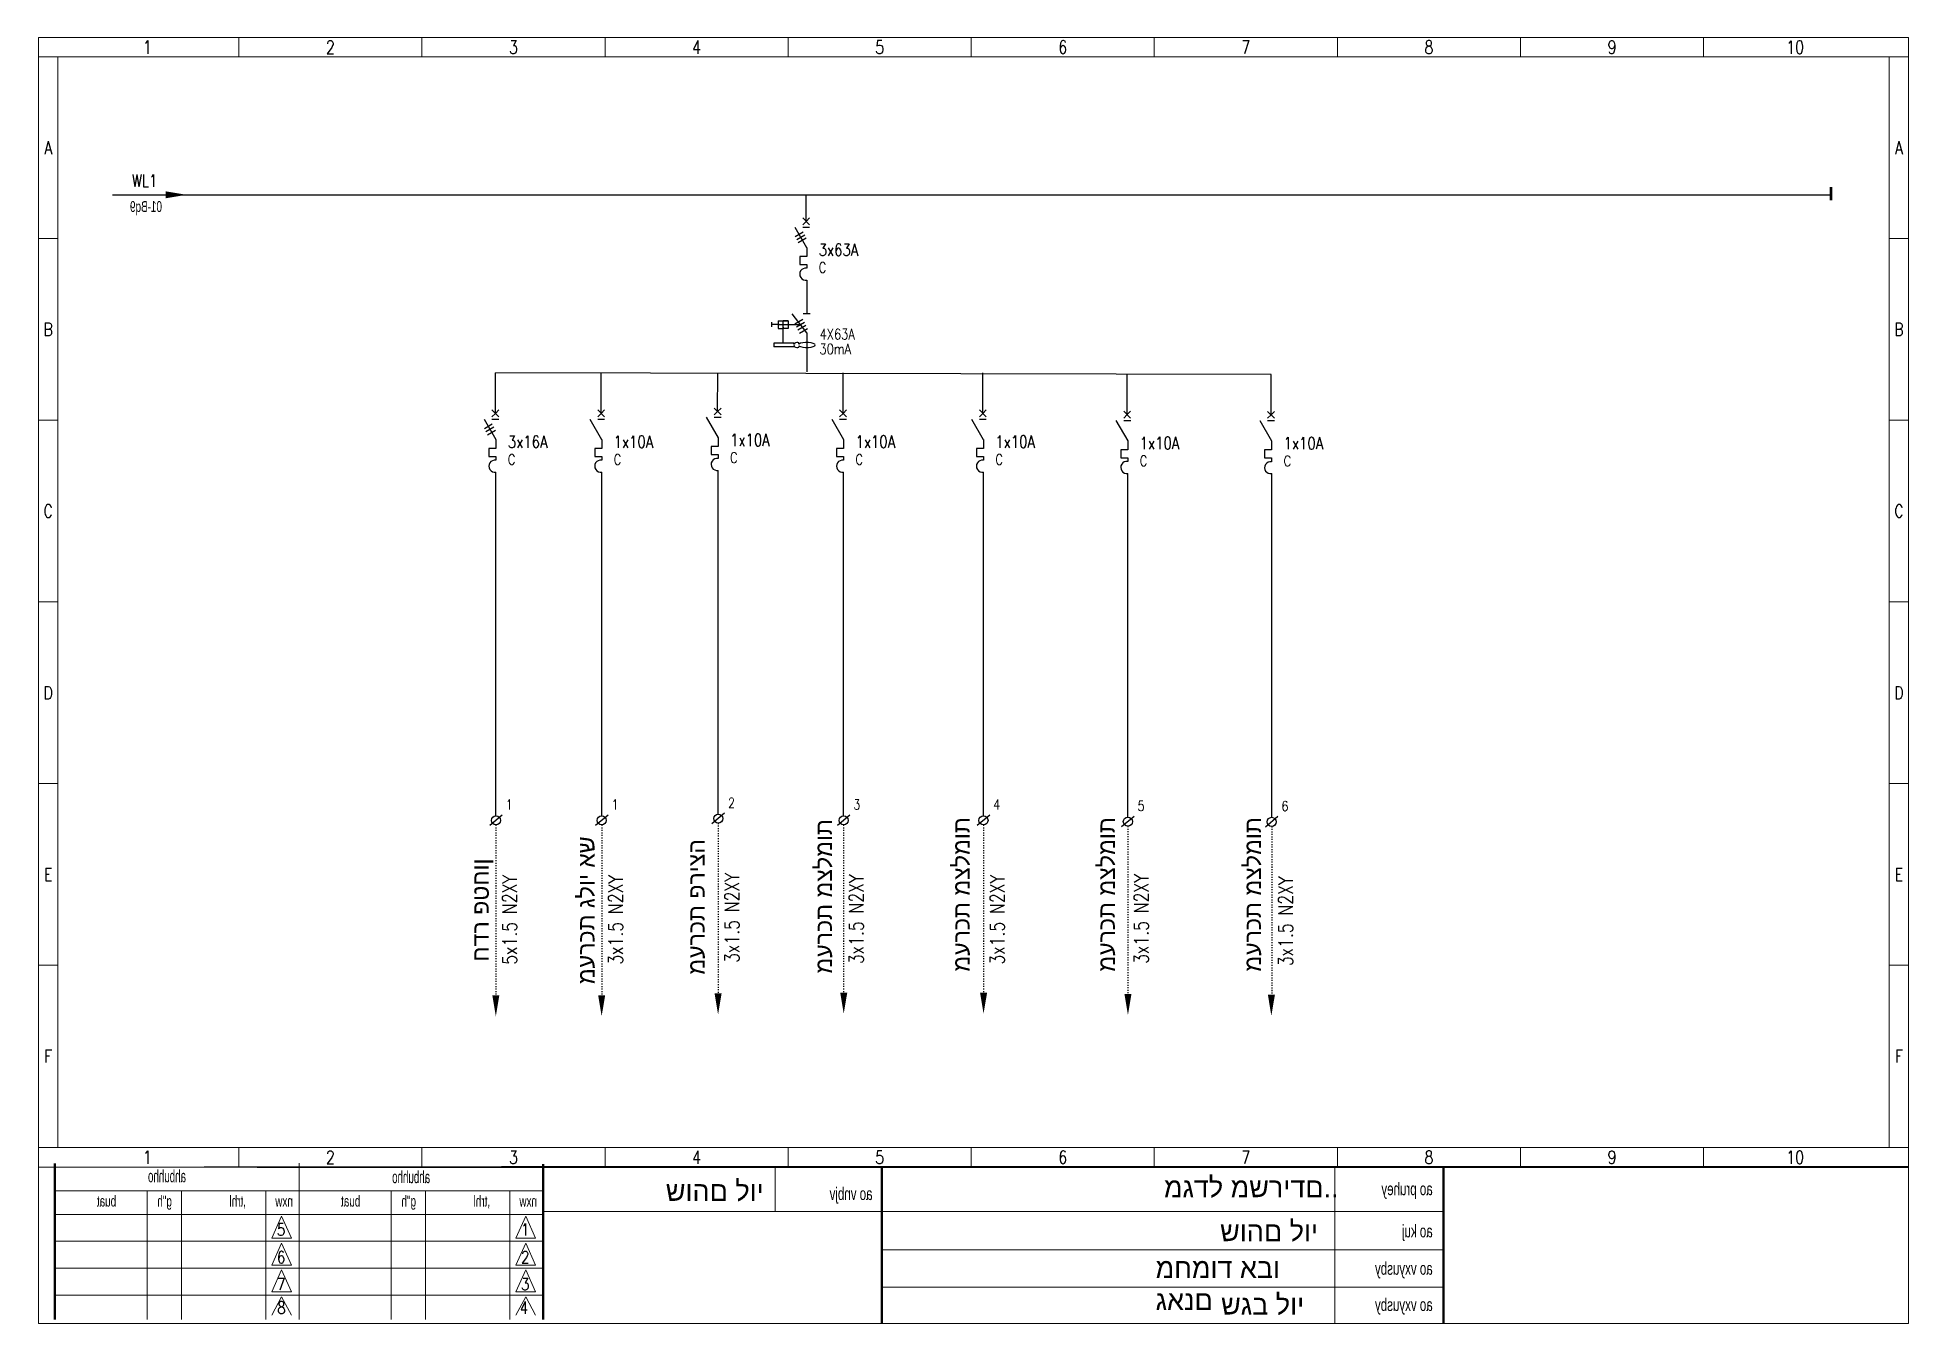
# Model space of a CAD drawing. Header units: millimetres. Extents: x 46170 to 87148, y 12751 to 40933.
# Drawn here: x 81938 to 86400, y 20561 to 23629 of the extents above; entities that cross this region are included whole.
import ezdxf
from ezdxf.enums import TextEntityAlignment as Align

# ---------------------------------------------------------------- set-up
doc = ezdxf.new("R2010")
doc.units = ezdxf.units.MM
doc.linetypes.add('ACAD_ISO03W100', pattern=[30, 12, -18])
doc.layers.add('A3', color=3, linetype='Continuous')
doc.styles.add('ROMANS', font='romans.shx')
doc.styles.get("Standard").update_dxf_attribs({"font": 'arial.ttf'})
doc.styles.add('TECHNO_M', font='techno_m.shx')

msp = doc.modelspace()

# ---------------------------------------------------------------- texts
at = {"color": 7, "lineweight": 13, "style": 'ROMANS', "width": 0.8}
for s, height, p in [('1', 31.1, (82199.7, 23606.2)), ('1', 31.1, (82199.7, 23606.2)), ('1', 31.1, (82199.7, 23606.2)), ('1', 31.1, (82199.7, 23606.2)), ('2', 31.1, (82636.1, 23606.2)), ('2', 31.1, (82636.1, 23606.2)), ('2', 31.1, (82636.1, 23606.2)), ('2', 31.1, (82636.1, 23606.2)), ('3', 31.1, (83072.5, 23606.2)), ('3', 31.1, (83072.5, 23606.2)), ('3', 31.1, (83072.5, 23606.2)), ('3', 31.1, (83072.5, 23606.2)), ('4', 31.1, (83508.9, 23606.2)), ('4', 31.1, (83508.9, 23606.2)), ('4', 31.1, (83508.9, 23606.2)), ('4', 31.1, (83508.9, 23606.2)), ('5', 31.1, (83945.3, 23606.2)), ('5', 31.1, (83945.3, 23606.2)), ('5', 31.1, (83945.3, 23606.2)), ('5', 31.1, (83945.3, 23606.2)), ('6', 31.1, (84381.7, 23606.2)), ('6', 31.1, (84381.7, 23606.2)), ('7', 31.1, (84818.1, 23606.2)), ('7', 31.1, (84818.1, 23606.2)), ('8', 31.1, (85254.5, 23606.2)), ('8', 31.1, (85254.5, 23606.2)), ('9', 31.1, (85690.9, 23606.2)), ('9', 31.1, (85690.9, 23606.2)), ('10', 31.06, (86127.3, 23606.2)), ('10', 31.06, (86127.3, 23606.2)), ('A', 30.7, (81963.5, 23366.8)), ('A', 30.7, (86374.6, 23366.8)), ('B', 30.7, (81963.5, 22933.6)), ('B', 30.7, (86374.6, 22933.6)), ('C', 30.7, (81963.5, 22500.5)), ('C', 30.7, (86374.6, 22500.5)), ('D', 30.7, (81963.5, 22067.3)), ('D', 30.7, (86374.6, 22067.3)), ('E', 30.7, (81963.5, 21634.2)), ('E', 30.7, (86374.6, 21634.2)), ('F', 30.7, (81963.5, 21201)), ('F', 30.7, (86374.6, 21201)), ('1', 31.1, (82199.7, 20960.1)), ('1', 31.1, (82199.7, 20960.1)), ('1', 31.1, (82199.7, 20960.1)), ('1', 31.1, (82199.7, 20960.1)), ('2', 31.1, (82636.1, 20960.1)), ('2', 31.1, (82636.1, 20960.1)), ('2', 31.1, (82636.1, 20960.1)), ('2', 31.1, (82636.1, 20960.1)), ('3', 31.1, (83072.5, 20960.1)), ('3', 31.1, (83072.5, 20960.1)), ('3', 31.1, (83072.5, 20960.1)), ('3', 31.1, (83072.5, 20960.1)), ('4', 31.1, (83508.9, 20960.1)), ('4', 31.1, (83508.9, 20960.1)), ('4', 31.1, (83508.9, 20960.1)), ('4', 31.1, (83508.9, 20960.1)), ('5', 31.1, (83945.3, 20960.1)), ('5', 31.1, (83945.3, 20960.1)), ('5', 31.1, (83945.3, 20960.1)), ('5', 31.1, (83945.3, 20960.1)), ('6', 31.1, (84381.7, 20960.1)), ('6', 31.1, (84381.7, 20960.1)), ('7', 31.1, (84818.1, 20960.1)), ('7', 31.1, (84818.1, 20960.1)), ('8', 31.1, (85254.5, 20960.1)), ('8', 31.1, (85254.5, 20960.1)), ('9', 31.1, (85690.9, 20960.1)), ('9', 31.1, (85690.9, 20960.1)), ('10', 31.06, (86127.3, 20960.1)), ('10', 31.06, (86127.3, 20960.1))]:
    msp.add_text(s, height=height, dxfattribs=at).set_placement(p, align=Align.MIDDLE)
at = {"color": 7, "lineweight": -2, "style": 'ROMANS', "width": 0.8}
for s, height, p in [('WL1', 29, (82163, 23273.7, -75649.1)), ('3x63A', 29, (83799.9, 23108.8, -75649.1)), ('C', 25, (83799.9, 23068.4, -75649.1)), ('30mA', 25, (83801.7, 22874.2, -75649.1)), ('4X63A', 25, (83802.1, 22909.5, -75649.1)), ('3x16A', 29, (83059.1, 22651.1, -75649.1)), ('1x10A', 29, (83311.2, 22651.1, -75649.1)), ('1x10A', 29, (83588.8, 22655.5, -75649.1)), ('1x10A', 29, (83887.7, 22651.2, -75649.1)), ('1x10A', 29, (84221, 22651.2, -75649.1)), ('1x10A', 29, (84565.1, 22648.1, -75649.1)), ('1x10A', 29, (84908, 22647.7, -75649.1)), ('C', 25, (83059.1, 22610.7, -75649.1)), ('C', 25, (83311.2, 22610.7, -75649.1)), ('C', 25, (83588.8, 22615.1, -75649.1)), ('C', 25, (83887.7, 22610.8, -75649.1)), ('C', 25, (84221, 22610.8, -75649.1)), ('C', 25, (84565.1, 22607.7, -75649.1)), ('C', 25, (84908, 22607.3, -75649.1))]:
    msp.add_text(s, height=height, dxfattribs=at).set_placement(p)
at = {"color": 7, "lineweight": -2, "style": 'TECHNO_M', "text_generation_flag": 2, "width": 0.8}
msp.add_text('01-Bq9', height=25.81, dxfattribs=at).set_placement((82234.7, 23213.4))
at = {"color": 7, "lineweight": 13, "style": 'ROMANS', "width": 0.8}
for s, height, p in [('1', 24, (83054.1, 21788.7, -75649.1)), ('1', 24, (83306.2, 21788.7, -75649.1)), ('2', 24, (83583.8, 21793.1, -75649.1)), ('3', 24, (83882.7, 21788.9, -75649.1)), ('4', 24, (84216, 21788.9, -75649.1)), ('5', 24, (84560.1, 21785.8, -75649.1)), ('6', 24, (84903, 21785.3, -75649.1)), ('5', 29, (82508.7, 20773.2)), ('1', 29, (83090.5, 20773.2)), ('6', 29, (82508.7, 20707.4)), ('2', 29, (83090.5, 20707.4)), ('7', 29, (82508.7, 20643.1)), ('3', 29, (83090.5, 20643.1)), ('8', 29, (82509.5, 20587.1)), ('4', 29, (83087.6, 20587.1))]:
    msp.add_text(s, height=height, dxfattribs=at).set_placement(p)
at = {"color": 7, "lineweight": -2, "style": 'ROMANS', "width": 0.8}
for s, p in [('5x1.5 N2XY', (83080.8, 21419.2, -82790.4)), ('3x1.5 N2XY', (83333, 21419.2, -82790.4)), ('3x1.5 N2XY', (83610.5, 21423.6, -82790.4)), ('3x1.5 N2XY', (83906.5, 21420.6, -82790.4)), ('3x1.5 N2XY', (84242.8, 21419.4, -82790.4)), ('3x1.5 N2XY', (84585.9, 21421.2, -82790.4)), ('3x1.5 N2XY', (84929.8, 21415.7, -82790.4))]:
    msp.add_text(s, height=34.2, rotation=90, dxfattribs=at).set_placement(p)
at = {"color": 7, "lineweight": 13, "style": 'TECHNO_M', "text_generation_flag": 2}
for s, height, width, p in [('ahbuhho', 29, 0.7, (82291.9, 20900.5)), ('ahbuhho', 29, 0.7, (82873.8, 20898.4)), ('ao vnbjv ', 30, 0.8, (83928.3, 20858.2)), ('ao pruhey', 30, 0.8, (85263.4, 20869.7)), ('buat', 25.81, 0.8, (82125.5, 20842.7)), ('g"h', 25.81, 0.8, (82258.3, 20842.7)), (',trhl', 25.81, 0.8, (82435, 20842.7)), ('nxw', 25.81, 0.8, (82546.7, 20842.7)), ('buat', 25.81, 0.8, (82707.4, 20842.7)), ('g"h', 25.81, 0.8, (82840.2, 20842.7)), (',trhl', 25.81, 0.8, (83016.9, 20842.7)), ('nxw', 25.81, 0.8, (83128.6, 20842.7)), ('ao kuj', 30, 0.8, (85263.4, 20769.2)), ('ao vxyusby', 30, 0.8, (85263.4, 20680.1)), ('ao vxyusby', 30, 0.8, (85263.4, 20593.7))]:
    msp.add_text(s, height=height, dxfattribs=dict(at, width=width)).set_placement(p)
at = {"attachment_point": 1, "rotation": 90}
for s, insert, char_height in [('מערכת מצלמות', (83792.3, 21397.9), 39.375), ('מערכת מצלמות', (84120.4, 21402.4), 39.375), ('מערכת מצלמות', (84466.5, 21402.4), 39.375), ('מערכת מצלמות', (84814.8, 21402.4), 39.375), ('מערכת גלוי אש', (83226.3, 21372.7), 39.375), ('מערכת פריצה', (83488.9, 21395.2), 39.375), ('חדר פטחון', (82974.2, 21426.6), 39.38)]:
    msp.add_mtext_dynamic_manual_height_columns(s, width=4250.721, gutter_width=196.9, heights=[0], dxfattribs=dict(at, insert=insert, char_height=char_height))
at = {"lineweight": 53, "attachment_point": 1}
for s, insert, char_height in [('שוהם לוי', (83435.6, 20902), 46.03), ('מגדל משרידם..', (84623, 20910.8), 46.033), ('שוהם לוי', (84756.7, 20806.1), 46.03), ('מחמוד אבו גאנם', (84603.1, 20718.6), 46.033), ('שגב לוי', (84759.1, 20631.1), 46.03)]:
    msp.add_mtext_dynamic_manual_height_columns(s, width=421.091, gutter_width=230.2, heights=[234.7], dxfattribs=dict(at, insert=insert, char_height=char_height))

# ---------------------------------------------------------------- linework, layer by layer
at = {"color": 7, "linetype": 'ByBlock', "lineweight": 13, "ltscale": 2}
for p, q in [((81940.4, 20564.1), (81940.4, 23629.4)), ((81940.4, 23629.4), (86397.5, 23629.4)), ((81940.4, 20564.1), (81940.4, 23629.4)), ((81940.4, 23629.4), (86397.5, 23629.4)), ((86351.4, 23582.9), (86351.4, 20983.4)), ((81940.4, 20983.4), (86397.5, 20983.4)), ((82561.3, 20945.8), (82561.3, 20573.1)), ((83696, 20935.8), (83696, 20830.7)), ((85030, 20934.7), (85030, 20564.1)), ((82199.4, 20880.2), (82199.4, 20573.1)), ((82281.2, 20880.2), (82281.2, 20573.1)), ((82482, 20880.2), (82482, 20573.1)), ((82781.3, 20880.2), (82781.3, 20573.1)), ((82863.1, 20880.2), (82863.1, 20573.1)), ((83063.9, 20880.2), (83063.9, 20573.1))]:
    msp.add_line(p, q, dxfattribs=at)
at = {"color": 7, "linetype": 'ByBlock', "lineweight": 13}
for p, q in [((82417.9, 23629.4), (82417.9, 23582.9)), ((82417.9, 23629.4), (82417.9, 23582.9)), ((82417.9, 23629.4), (82417.9, 23582.9)), ((82417.9, 23629.4), (82417.9, 23582.9)), ((82854.3, 23629.4), (82854.3, 23582.9)), ((82854.3, 23629.4), (82854.3, 23582.9)), ((82854.3, 23629.4), (82854.3, 23582.9)), ((82854.3, 23629.4), (82854.3, 23582.9)), ((83290.7, 23629.4), (83290.7, 23582.9)), ((83290.7, 23629.4), (83290.7, 23582.9)), ((83290.7, 23629.4), (83290.7, 23582.9)), ((83290.7, 23629.4), (83290.7, 23582.9)), ((83727.1, 23629.4), (83727.1, 23582.9)), ((83727.1, 23629.4), (83727.1, 23582.9)), ((83727.1, 23629.4), (83727.1, 23582.9)), ((83727.1, 23629.4), (83727.1, 23582.9)), ((84163.5, 23629.4), (84163.5, 23582.9)), ((84163.5, 23629.4), (84163.5, 23582.9)), ((84163.5, 23629.4), (84163.5, 23582.9)), ((84163.5, 23629.4), (84163.5, 23582.9)), ((84599.9, 23629.4), (84599.9, 23582.9)), ((84599.9, 23629.4), (84599.9, 23582.9)), ((85036.3, 23629.4), (85036.3, 23582.9)), ((85036.3, 23629.4), (85036.3, 23582.9)), ((85472.7, 23629.4), (85472.7, 23582.9)), ((85472.7, 23629.4), (85472.7, 23582.9)), ((85909.1, 23629.4), (85909.1, 23582.9)), ((85909.1, 23629.4), (85909.1, 23582.9)), ((81940.4, 23582.9), (86397.5, 23582.9)), ((81940.4, 23150.2), (81986.4, 23150.2)), ((86351.4, 23150.2), (86397.5, 23150.2)), ((81940.4, 22717.1), (81986.4, 22717.1)), ((86351.4, 22717.1), (86397.5, 22717.1)), ((81940.4, 22283.9), (81986.4, 22283.9)), ((86351.4, 22283.9), (86397.5, 22283.9)), ((81940.4, 21850.8), (81986.4, 21850.8)), ((81940.4, 21850.8), (81986.4, 21850.8)), ((86351.4, 21850.8), (86397.5, 21850.8)), ((81940.4, 21417.6), (81986.4, 21417.6)), ((86351.4, 21417.6), (86397.5, 21417.6)), ((82417.9, 20983.4), (82417.9, 20936.8)), ((82417.9, 20983.4), (82417.9, 20936.8)), ((82417.9, 20983.4), (82417.9, 20936.8)), ((82417.9, 20983.4), (82417.9, 20936.8)), ((82854.3, 20983.4), (82854.3, 20936.8)), ((82854.3, 20983.4), (82854.3, 20936.8)), ((82854.3, 20983.4), (82854.3, 20936.8)), ((82854.3, 20983.4), (82854.3, 20936.8)), ((83290.7, 20983.4), (83290.7, 20936.8)), ((83290.7, 20983.4), (83290.7, 20936.8)), ((83290.7, 20983.4), (83290.7, 20936.8)), ((83290.7, 20983.4), (83290.7, 20936.8)), ((83727.1, 20983.4), (83727.1, 20936.8)), ((83727.1, 20983.4), (83727.1, 20936.8)), ((83727.1, 20983.4), (83727.1, 20936.8)), ((83727.1, 20983.4), (83727.1, 20936.8)), ((84163.5, 20983.4), (84163.5, 20936.8)), ((84163.5, 20983.4), (84163.5, 20936.8)), ((84163.5, 20983.4), (84163.5, 20936.8)), ((84163.5, 20983.4), (84163.5, 20936.8)), ((84599.9, 20983.4), (84599.9, 20936.8)), ((84599.9, 20983.4), (84599.9, 20936.8)), ((85036.3, 20983.4), (85036.3, 20936.8)), ((85036.3, 20983.4), (85036.3, 20936.8)), ((85472.7, 20983.4), (85472.7, 20936.8)), ((85472.7, 20983.4), (85472.7, 20936.8)), ((85909.1, 20983.4), (85909.1, 20936.8)), ((85909.1, 20983.4), (85909.1, 20936.8))]:
    msp.add_line(p, q, dxfattribs=at)
at = {"color": 7, "linetype": 'Continuous', "lineweight": 13}
for p, q in [((81986.4, 23582.9), (81986.4, 20983.4)), ((83143.2, 20880.2), (81979.5, 20880.2)), ((82561.3, 20880.2), (82561.3, 20880.2)), ((83143.2, 20880.2), (83143.2, 20880.2)), ((83143.2, 20823.7), (81979.5, 20823.7)), ((85289.4, 20830.7), (83143.2, 20830.7)), ((83143.2, 20759.7), (81979.5, 20759.7)), ((83143.2, 20695.6), (81979.5, 20695.6)), ((83143.2, 20631.6), (81979.5, 20631.6)), ((82561.3, 20631.6), (82561.3, 20631.6))]:
    msp.add_line(p, q, dxfattribs=at)
at = {"color": 0, "linetype": 'ByBlock', "ltscale": 2}
for p, q in [((82117.1, 23254.3), (86212.1, 23254.3)), ((83770.1, 23191), (83770.1, 23254.3)), ((83029.3, 22733.3), (83029.5, 22829.7)), ((84878.4, 22826.3), (83029.5, 22829.7)), ((83281.5, 22733.3), (83281.6, 22829.7)), ((83559, 22737.7), (83559.2, 22829.7)), ((83857.9, 22733.4), (83858.1, 22829.8)), ((84191.2, 22733.4), (84191.4, 22829.8)), ((84535.3, 22730.3), (84535.5, 22826.7)), ((84878.2, 22729.9), (84878.4, 22826.3))]:
    msp.add_line(p, q, dxfattribs=at)
at = {"lineweight": 53}
msp.add_line((86212.5, 23272.6), (86212.5, 23241.6), dxfattribs=at)
at = {"color": 7, "linetype": 'ByBlock', "lineweight": -2}
for p, q in [((83743.1, 23177.4), (83771.2, 23128.7)), ((83771.4, 23128.6), (83771.4, 23107.4)), ((83771.4, 23107.4), (83754.6, 23107.4)), ((83754.6, 23107.4), (83754.6, 23088.2)), ((83754.6, 23088.2), (83771.3, 23088.2)), ((83687.4, 22950.8), (83687.4, 22939.3)), ((83705.7, 22945.1), (83687.4, 22945.1)), ((83703.2, 22954.1), (83727.3, 22954.1)), ((83703.2, 22954.1), (83703.2, 22936)), ((83703.2, 22936), (83715.2, 22936)), ((83705.7, 22945.1), (83724.8, 22945.1)), ((83715.2, 22900.8), (83715.2, 22954.1)), ((83727.3, 22954.1), (83715.2, 22954.1)), ((83715.2, 22951.4), (83715.2, 22952.6)), ((83715.2, 22938.8), (83715.2, 22937.5)), ((83727.3, 22936), (83715.2, 22936)), ((83724.8, 22945.1), (83756.4, 22945.1)), ((83727.3, 22954.1), (83727.3, 22936)), ((83771.6, 22925.2), (83736.6, 22970.9)), ((83740.9, 22900.8), (83693.3, 22900.8)), ((83693.3, 22900.8), (83693.3, 22892)), ((83740.9, 22892), (83693.3, 22892)), ((83740.9, 22898), (83740.9, 22900.8)), ((83742.6, 22898), (83740.9, 22898)), ((83742.6, 22894.7), (83740.9, 22894.7)), ((83740.9, 22894.7), (83740.9, 22892)), ((83742.6, 22900.5), (83742.6, 22898)), ((83742.6, 22892.3), (83742.6, 22894.7)), ((83752.9, 22898.5), (83752.9, 22901.6)), ((83752.9, 22894.2), (83752.9, 22891.2)), ((83752.9, 22894.2), (83752.9, 22891.2)), ((83002.3, 22719.7), (83030.4, 22671)), ((83254.5, 22719.7), (83282.6, 22671)), ((83532, 22724.1), (83560.1, 22675.4)), ((83830.9, 22719.8), (83859, 22671.1)), ((84164.2, 22719.8), (84192.3, 22671.1)), ((84508.4, 22716.7), (84536.5, 22668)), ((84851.2, 22716.2), (84879.3, 22667.5)), ((83030.5, 22670.9), (83030.5, 22649.7)), ((83282.7, 22670.8), (83282.7, 22649.7)), ((83560.2, 22675.3), (83560.2, 22654.1)), ((83859.1, 22671), (83859.1, 22649.8)), ((84192.5, 22671), (84192.5, 22649.8)), ((84536.6, 22667.9), (84536.6, 22646.7)), ((83030.5, 22649.7), (83013.8, 22649.7)), ((83013.8, 22649.7), (83013.8, 22630.5)), ((83013.8, 22630.5), (83030.5, 22630.5)), ((83282.7, 22649.7), (83266, 22649.7)), ((83266, 22649.7), (83266, 22630.5)), ((83266, 22630.5), (83282.7, 22630.5)), ((83560.2, 22654.1), (83543.5, 22654.1)), ((83543.5, 22654.1), (83543.5, 22634.9)), ((83543.5, 22634.9), (83560.2, 22634.9)), ((83859.1, 22649.8), (83842.4, 22649.8)), ((83842.4, 22649.8), (83842.4, 22630.6)), ((83842.4, 22630.6), (83859.1, 22630.6)), ((84192.5, 22649.8), (84175.7, 22649.8)), ((84175.7, 22649.8), (84175.7, 22630.6)), ((84175.7, 22630.6), (84192.4, 22630.6)), ((84536.6, 22646.7), (84519.9, 22646.7)), ((84519.9, 22646.7), (84519.9, 22627.5)), ((84519.9, 22627.5), (84536.6, 22627.5)), ((84879.5, 22646.2), (84862.7, 22646.2)), ((84862.7, 22646.2), (84862.7, 22627)), ((84862.7, 22627), (84879.4, 22627)), ((84879.5, 22667.4), (84879.5, 22646.2))]:
    msp.add_line(p, q, dxfattribs=at)
at = {"lineweight": -2}
for p, q in [((83744.2, 23155), (83762.7, 23165.8)), ((83747.7, 23147.7), (83766.7, 23158.8)), ((83751.3, 23140.3), (83770.3, 23151.4)), ((83743.4, 22946.8), (83762.3, 22957.9)), ((83746.9, 22939.5), (83765.9, 22950.6)), ((83750.5, 22932.1), (83769.5, 22943.2)), ((83754.1, 22924.6), (83773.1, 22935.7)), ((83003.4, 22697.3), (83021.9, 22708.1)), ((83006.9, 22690), (83025.9, 22701.1)), ((83010.5, 22682.5), (83029.5, 22693.6))]:
    msp.add_line(p, q, dxfattribs=at)
at = {"color": 7, "linetype": 'Continuous', "lineweight": -2}
for p, q in [((83761.9, 23199.2), (83778.3, 23182.8)), ((83770.1, 23191), (83761.9, 23182.8)), ((83761.9, 23177.4), (83778.4, 23177.4)), ((83770.1, 23191), (83778.3, 23199.2)), ((83771.3, 23088.2), (83771.3, 23079.3)), ((83780, 22970.9), (83763.2, 22970.9)), ((83021.1, 22741.5), (83037.5, 22725.1)), ((83029.3, 22733.3), (83021.1, 22725.1)), ((83021.1, 22719.7), (83037.6, 22719.7)), ((83029.3, 22733.3), (83037.5, 22741.5)), ((83273.2, 22719.7), (83289.8, 22719.7)), ((83273.3, 22741.5), (83289.7, 22725.1)), ((83281.5, 22733.3), (83273.3, 22725.1)), ((83281.5, 22733.3), (83289.7, 22741.5)), ((83550.8, 22745.9), (83567.2, 22729.5)), ((83559, 22737.7), (83550.8, 22729.5)), ((83550.8, 22724.1), (83567.3, 22724.1)), ((83559, 22737.7), (83567.2, 22745.9)), ((83849.7, 22741.6), (83866.1, 22725.2)), ((83857.9, 22733.4), (83849.7, 22725.2)), ((83849.7, 22719.8), (83866.2, 22719.8)), ((83857.9, 22733.4), (83866.1, 22741.6)), ((84183, 22741.6), (84199.4, 22725.2)), ((84191.2, 22733.4), (84183, 22725.2)), ((84183, 22719.8), (84199.5, 22719.8)), ((84191.2, 22733.4), (84199.4, 22741.6)), ((84527.1, 22738.5), (84543.5, 22722.1)), ((84535.3, 22730.3), (84527.1, 22722.1)), ((84527.1, 22716.7), (84543.6, 22716.7)), ((84535.3, 22730.3), (84543.5, 22738.5)), ((84870, 22738.1), (84886.4, 22721.7)), ((84878.2, 22729.9), (84870, 22721.7)), ((84870, 22716.2), (84886.5, 22716.2)), ((84878.2, 22729.9), (84886.4, 22738.1)), ((83030.5, 22630.5), (83030.5, 22621.6)), ((83282.7, 22630.5), (83282.7, 22621.6)), ((83560.2, 22634.9), (83560.2, 22626)), ((83859.1, 22630.6), (83859.1, 22621.7)), ((84192.4, 22630.6), (84192.4, 22621.7)), ((84536.6, 22627.5), (84536.6, 22618.6)), ((84879.4, 22627), (84879.4, 22618.1))]:
    msp.add_line(p, q, dxfattribs=at)
at = {"linetype": 'ByBlock', "ltscale": 2}
for p, q in [((83771.6, 23050.8), (83771.6, 22970.9)), ((83771.6, 22925.2), (83771.6, 22832.3)), ((83030.8, 21773.9), (83030.8, 22593.1)), ((83282.9, 21773.9), (83282.9, 22593.1)), ((83560.5, 21778.3), (83560.5, 22597.5)), ((83859.4, 21774), (83859.4, 22593.2)), ((84192.7, 21774), (84192.7, 22593.2)), ((84536.8, 21770.9), (84536.8, 22590.1)), ((84879.7, 21770.4), (84879.7, 22589.6))]:
    msp.add_line(p, q, dxfattribs=at)
at = {"color": 7, "ltscale": 2}
for p, q in [((83045.7, 21775.6), (83015.8, 21750.6)), ((83297.9, 21775.5), (83268, 21750.6)), ((83575.4, 21780), (83545.5, 21755)), ((83874.3, 21775.7), (83844.4, 21750.7)), ((84207.6, 21775.7), (84177.7, 21750.7)), ((84551.8, 21772.6), (84521.9, 21747.6)), ((84894.6, 21772.1), (84864.8, 21747.1))]:
    msp.add_line(p, q, dxfattribs=at)
at = {"linetype": 'ACAD_ISO03W100', "ltscale": 0.2}
for p, q in [((83030.8, 21752.3), (83030.8, 21346.6)), ((83282.9, 21752.3), (83282.9, 21346.6)), ((83560.5, 21756.7), (83560.5, 21351)), ((83859.4, 21752.4), (83859.4, 21346.7)), ((84192.7, 21752.4), (84192.7, 21346.7)), ((84536.8, 21749.3), (84536.8, 21343.6)), ((84879.7, 21748.8), (84879.7, 21343.1))]:
    msp.add_line(p, q, dxfattribs=at)
at = {"color": 7, "lineweight": 13}
for p, q in [((82519.8, 20819.8), (82496.3, 20767.1)), ((82519.8, 20819.8), (82543.4, 20767.1)), ((83101.7, 20819.8), (83078.1, 20767.1)), ((83101.7, 20819.8), (83125.2, 20767.1)), ((82496.3, 20767.1), (82543.4, 20767.1)), ((82519.8, 20755.7), (82496.3, 20703.1)), ((82519.8, 20755.7), (82543.4, 20703.1)), ((83078.1, 20767.1), (83125.2, 20767.1)), ((83101.7, 20755.7), (83078.1, 20703.1)), ((83101.7, 20755.7), (83125.2, 20703.1)), ((82496.3, 20703.1), (82543.4, 20703.1)), ((82519.8, 20691.7), (82496.3, 20639)), ((82519.8, 20691.7), (82543.4, 20639)), ((83078.1, 20703.1), (83125.2, 20703.1)), ((83101.7, 20691.7), (83078.1, 20639)), ((83101.7, 20691.7), (83125.2, 20639)), ((82496.3, 20639), (82543.4, 20639)), ((82519.8, 20627.6), (82496.3, 20583.9)), ((82519.8, 20627.6), (82543.4, 20583.9)), ((83078.1, 20639), (83125.2, 20639)), ((83101.7, 20627.6), (83078.1, 20583.9)), ((83101.7, 20627.6), (83125.2, 20583.9))]:
    msp.add_line(p, q, dxfattribs=at)
at = {"color": 7, "lineweight": 13, "ltscale": 2}
for p, q in [((83950.4, 20739.5), (85289.4, 20739.5)), ((83950.4, 20650.5), (85289.4, 20650.5))]:
    msp.add_line(p, q, dxfattribs=at)
at = {"color": 7, "linetype": 'ByBlock', "lineweight": 13, "ltscale": 2}
for points in [[(81940.4, 20564.1), (86397.5, 20564.1), (86397.5, 23629.4), (81940.4, 23629.4)], [(81940.4, 23629.4), (86397.5, 23629.4), (86397.5, 20564.1), (81940.4, 20564.1)], [(81940.4, 20564.1), (86397.5, 20564.1), (86397.5, 23629.4), (81940.4, 23629.4)], [(81940.4, 23629.4), (86397.5, 23629.4), (86397.5, 20564.1), (81940.4, 20564.1)], [(81940.4, 20983.4), (86397.5, 20983.4), (86397.5, 20936.8), (81940.4, 20936.8)]]:
    msp.add_lwpolyline(points, close=True, dxfattribs=at)
at = {"color": 7, "linetype": 'ByBlock', "lineweight": 13, "ltscale": 2, "const_width": 5}
msp.add_lwpolyline([(81940.4, 20936.8), (86397.5, 20936.8), (86397.5, 20936.8), (81940.4, 20936.8)], close=True, dxfattribs=at)
at = {"color": 7, "ltscale": 2}
for centre in [(83560.5, 21767.5), (83030.8, 21763.1), (83282.9, 21763.1), (83859.4, 21763.2), (84192.7, 21763.2), (84536.8, 21760.1), (84879.7, 21759.6)]:
    msp.add_circle(centre, 10.8, dxfattribs=at)
at = {"color": 7, "linetype": 'ByBlock', "lineweight": -2}
for centre, radius, start, end in [((83769, 23065), 14.4, 80.8849, 280.1182), ((83748.8, 22891.9), 10.6, 66.8973, 125.6982), ((83748.8, 22900.9), 10.6, 234.3018, 293.1027), ((83557.9, 22611.7), 14.4, 80.8849, 280.1182), ((83028.2, 22607.3), 14.4, 80.8849, 280.1182), ((83280.4, 22607.3), 14.4, 80.8849, 280.1182), ((83856.8, 22607.4), 14.4, 80.8849, 280.1182), ((84190.2, 22607.4), 14.4, 80.8849, 280.1182), ((84534.3, 22604.3), 14.4, 80.8849, 280.1182), ((84877.2, 22603.9), 14.4, 80.8849, 280.1182)]:
    msp.add_arc(centre, radius, start, end, dxfattribs=at)
msp.add_ellipse((83771.6, 22896.4), major_axis=(-20, 0), ratio=0.292341, start_param=0.37335, end_param=5.909835, dxfattribs=at)
at = {"color": 7, "linetype": 'ByBlock', "lineweight": -2, "ltscale": 30}
for points in [[(82243.2, 23262.6), (82293.2, 23254.3), (82243.2, 23246)], [(83038.8, 21346.1), (83030.4, 21296.1), (83022.1, 21346.1)], [(83291, 21346.1), (83282.6, 21296.1), (83274.3, 21346.1)], [(83568.5, 21350.5), (83560.1, 21300.5), (83551.8, 21350.5)], [(83868, 21352.3), (83859.6, 21302.3), (83851.3, 21352.3)], [(84201.3, 21352.3), (84192.9, 21302.3), (84184.6, 21352.3)], [(84545.4, 21349.2), (84537.1, 21299.2), (84528.7, 21349.2)], [(84887.3, 21347.3), (84878.9, 21297.3), (84870.6, 21347.3)]]:
    msp.add_solid(points, dxfattribs=at)
at = {"layer": 'A3', "color": 7, "lineweight": 13, "const_width": 5.63}
for points in [[(81979.5, 20573.1), (81979.5, 20945.8)], [(83143.2, 20573.1), (83143.2, 20943.7)], [(83950.4, 20564.1), (83950.4, 20938.4)], [(85289.4, 20564.1), (85289.4, 20935.6)]]:
    msp.add_lwpolyline(points, dxfattribs=at)

msp.set_redraw_order([(e.dxf.handle, doc.entitydb.next_handle()) for e in msp.query("TEXT MTEXT ATTDEF DIMENSION ARC_DIMENSION")])  # texts and dimensions are drawn at this point

doc.saveas('drawing.dxf')
